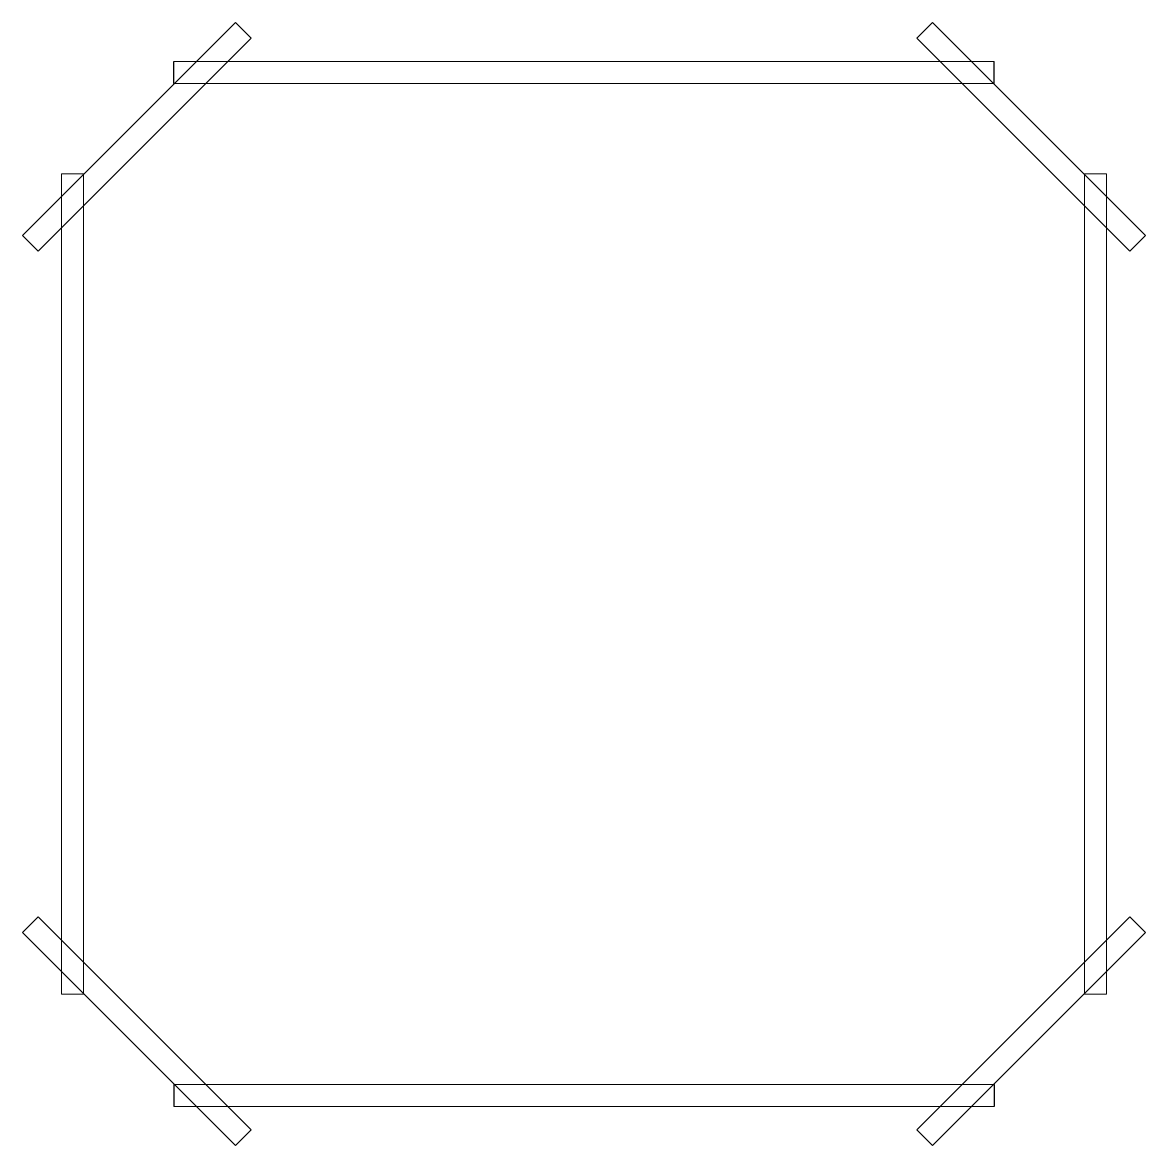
# Model space of a CAD drawing. Header units: millimetres. Extents: x -15418 to 43885, y -27590 to 23052.
# Drawn here: x -13457 to -12812, y 715 to 1360 of the extents above; entities that cross this region are included whole.
import ezdxf

# ---------------------------------------------------------------- set-up
doc = ezdxf.new("R2010")
doc.units = ezdxf.units.MM
doc.header["$LTSCALE"] = 0.5
doc.layers.add('Layer3', color=9, linetype='Continuous')
doc.layers.add('Layer5', color=51, linetype='Continuous', lineweight=5)

msp = doc.modelspace()

# ---------------------------------------------------------------- linework, layer by layer
at = {"layer": 'Layer3', "transparency": 33554661}
for p, q in [((-13369.8753, 1325.1341), (-13369.8753, 1337.8341)), ((-12898.8753, 1325.1341), (-12898.8753, 1337.8341)), ((-13369.8753, 750.5341), (-13369.8753, 737.8341)), ((-12898.8753, 750.5341), (-12898.8753, 737.8341))]:
    msp.add_line(p, q, dxfattribs=at)
at = {"layer": 'Layer5', "transparency": 33554661}
for p, q in [((-13456.718, 1237.8473), (-13334.3885, 1360.1768)), ((-13334.3885, 1360.1768), (-13325.4082, 1351.1965)), ((-12934.362, 1360.1768), (-12943.3423, 1351.1965)), ((-12812.0326, 1237.8473), (-12934.362, 1360.1768)), ((-13447.7377, 1228.867), (-13325.4082, 1351.1965)), ((-12821.0128, 1228.867), (-12943.3423, 1351.1965)), ((-13369.8753, 1337.8341), (-13134.3753, 1337.8341)), ((-12898.8753, 1337.8341), (-13134.3753, 1337.8341)), ((-13369.8753, 1325.1341), (-12898.8753, 1325.1341)), ((-13434.3753, 1037.8341), (-13434.3753, 1273.3341)), ((-13421.6753, 1273.3341), (-13434.3753, 1273.3341)), ((-13421.6753, 1037.8341), (-13421.6753, 1273.3341)), ((-12847.0753, 1037.8341), (-12847.0753, 1273.3341)), ((-12847.0753, 1273.3341), (-12834.3753, 1273.3341)), ((-12834.3753, 1037.8341), (-12834.3753, 1273.3341)), ((-13456.718, 1237.8473), (-13447.7377, 1228.867)), ((-12812.0326, 1237.8473), (-12821.0128, 1228.867)), ((-13434.3753, 1037.8341), (-13434.3753, 802.3341)), ((-13421.6753, 1037.8341), (-13421.6753, 802.3341)), ((-12847.0753, 1037.8341), (-12847.0753, 802.3341)), ((-12834.3753, 1037.8341), (-12834.3753, 802.3341)), ((-13456.718, 837.8208), (-13447.7377, 846.8011)), ((-13447.7377, 846.8011), (-13325.4082, 724.4716)), ((-12821.0128, 846.8011), (-12943.3423, 724.4716)), ((-12812.0326, 837.8208), (-12821.0128, 846.8011)), ((-13456.718, 837.8208), (-13334.3885, 715.4914)), ((-12812.0326, 837.8208), (-12934.362, 715.4914)), ((-13421.6753, 802.3341), (-13434.3753, 802.3341)), ((-12847.0753, 802.3341), (-12834.3753, 802.3341)), ((-13369.8753, 750.5341), (-13134.3753, 750.5341)), ((-12898.8753, 750.5341), (-13134.3753, 750.5341)), ((-13369.8753, 737.8341), (-13134.3753, 737.8341)), ((-12898.8753, 737.8341), (-13134.3753, 737.8341)), ((-13334.3885, 715.4914), (-13325.4082, 724.4716)), ((-12934.362, 715.4914), (-12943.3423, 724.4716))]:
    msp.add_line(p, q, dxfattribs=at)

doc.saveas('drawing.dxf')
